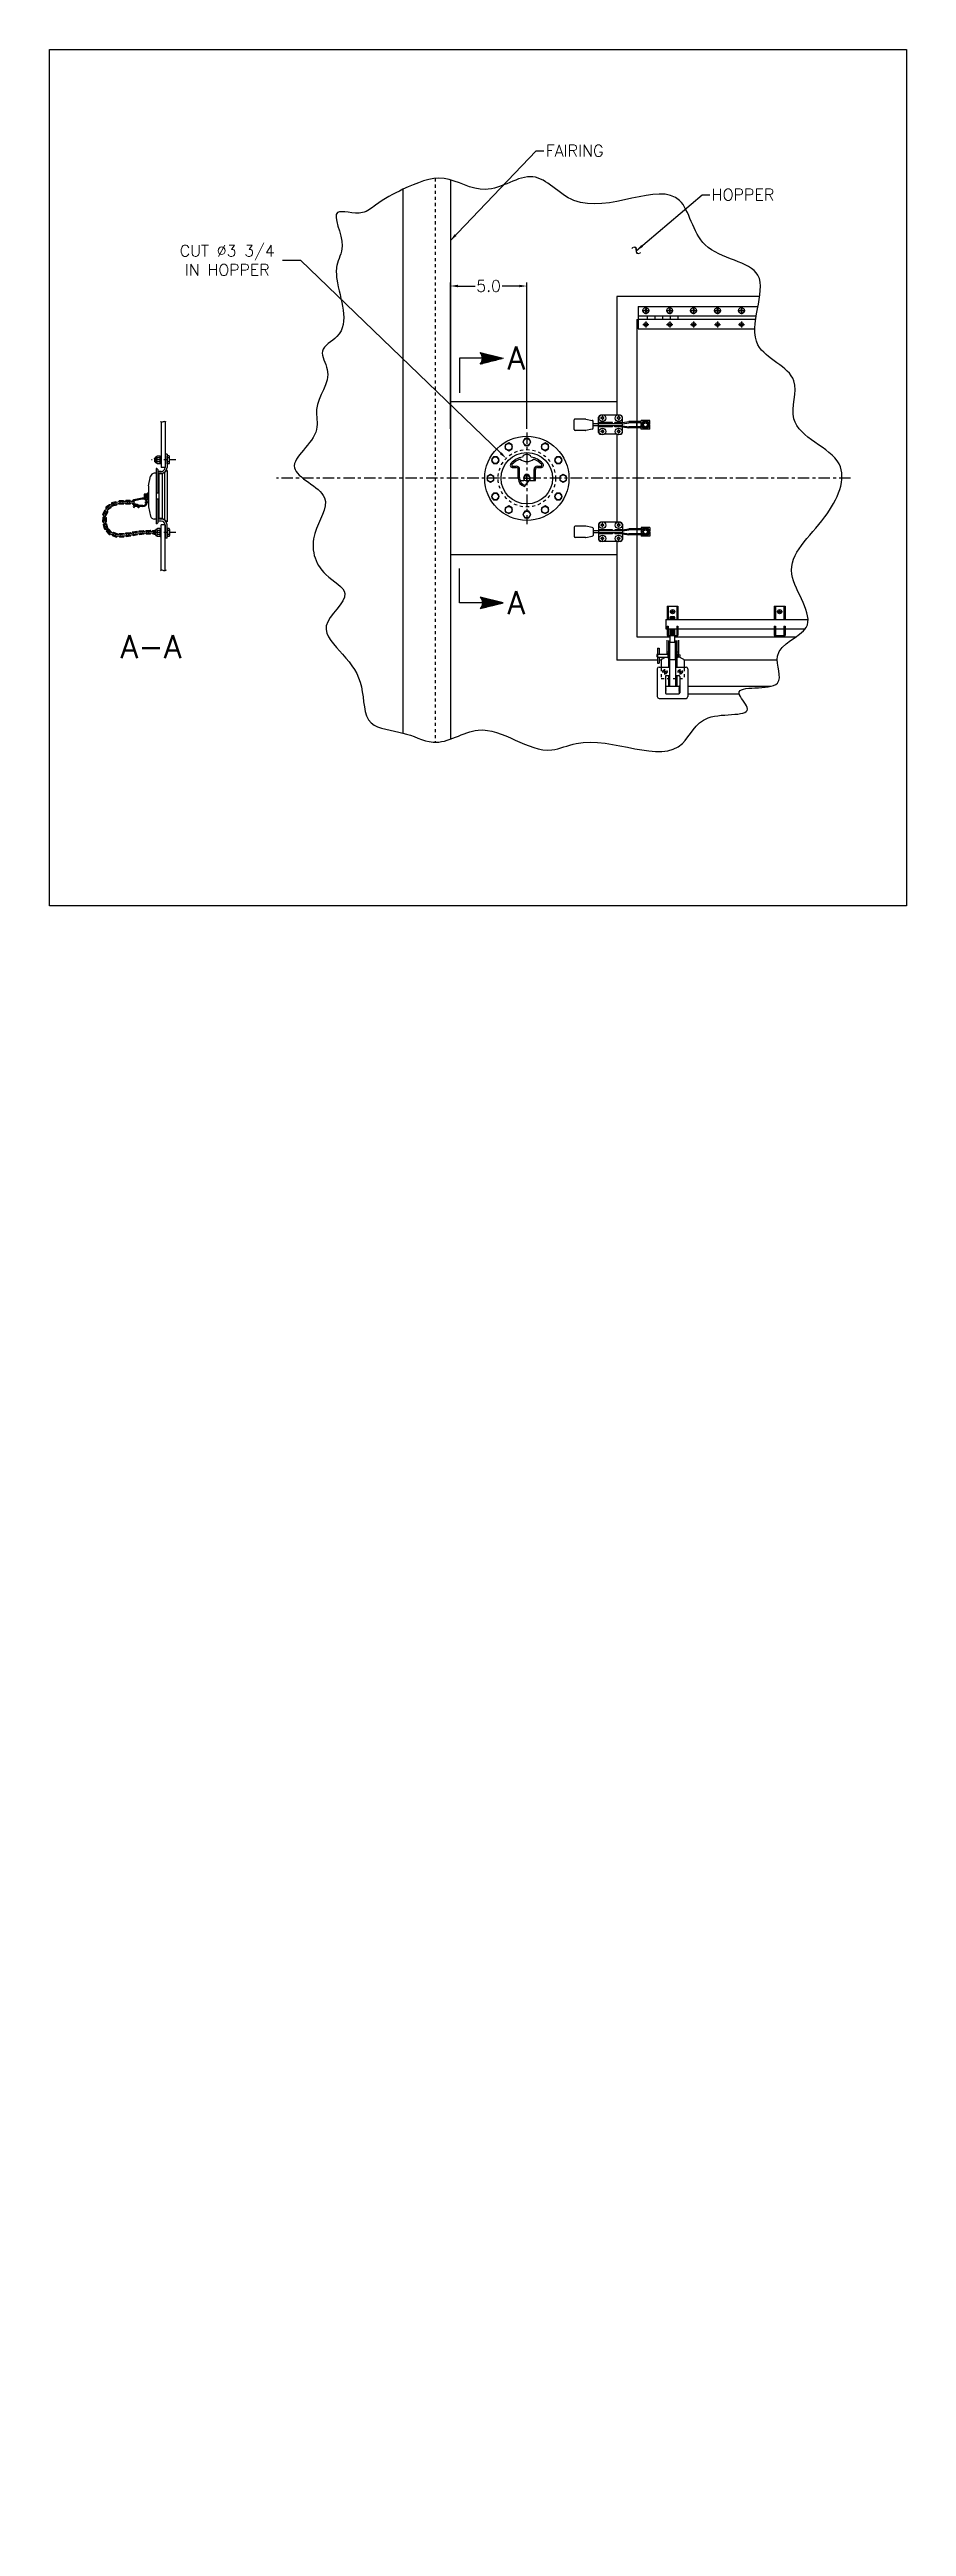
# Model space of a CAD drawing. Extents: x 0 to 235, y -192 to 68.
# Drawn here: x 207 to 235, y -165.7 to -84.8 of the extents above; entities that cross this region are included whole.
import ezdxf
from ezdxf.enums import TextEntityAlignment as Align

# ---------------------------------------------------------------- set-up
doc = ezdxf.new("R2010")
doc.units = 0
doc.header["$LTSCALE"] = 0.3
doc.header["$MEASUREMENT"] = 0
doc.linetypes.add('CENTER', pattern=[2, 1.25, -0.25, 0.25, -0.25])
doc.linetypes.add('HIDDEN', pattern=[0.375, 0.25, -0.125])
doc.layers.get('0').update_dxf_attribs({"linetype": 'CONTINUOUS'})
doc.layers.get('Defpoints').update_dxf_attribs({"linetype": 'CONTINUOUS'})
for name, color, linetype in [('1', 1, 'CONTINUOUS'), ('2', 6, 'CONTINUOUS'), ('HW', 6, 'CONTINUOUS'), ('NOTES', 2, 'CONTINUOUS')]:
    doc.layers.add(name, color=color, linetype=linetype)
doc.styles.add('130', font='ROMANS', dxfattribs={"height": 0.125})
doc.styles.add('250', font='ROMANS', dxfattribs={"height": 0.25})
doc.styles.add('ROMANS', font='ROMANS.shx')
doc.dimstyles.new('DECIMAL', dxfattribs={"dimtxt": 0.125, "dimasz": 0.15, "dimexe": 0.12, "dimexo": 0.12, "dimgap": 0.05, "dimtad": 0, "dimtih": 1, "dimtoh": 1, "dimzin": 4, "dimdsep": 46, "dimtxsty": 'ROMANS', "dimcen": 0.09, "dimclrd": 6, "dimclre": 6, "dimclrt": 256, "dimadec": 0, "dimazin": 0, "dimtfac": 0.72, "dimtofl": 0, "dimtmove": 0, "dimatfit": 3, "dimfxl": 1, "dimtolj": 1, "dimtzin": 4, "dimarcsym": 0})
doc.dimstyles.new('FRACTION', dxfattribs={"dimtxt": 0.125, "dimasz": 0.15, "dimexe": 0.12, "dimexo": 0.12, "dimgap": 0.05, "dimtad": 0, "dimtih": 1, "dimtoh": 1, "dimdec": 4, "dimzin": 4, "dimdsep": 46, "dimlunit": 5, "dimtxsty": 'ROMANS', "dimcen": 0.09, "dimclrd": 6, "dimclre": 6, "dimclrt": 256, "dimadec": 0, "dimazin": 0, "dimtfac": 0.72, "dimtdec": 4, "dimtofl": 0, "dimtmove": 0, "dimatfit": 3, "dimfxl": 1, "dimfrac": 2, "dimtolj": 1, "dimtzin": 4, "dimarcsym": 0})

msp = doc.modelspace()

# ---------------------------------------------------------------- texts
at = {"layer": '1', "insert": (233.954236, -165.734218), "char_height": 0.38, "attachment_point": 9, "style": '130'}
msp.add_mtext('\\A1;', dxfattribs=at)
at = {"layer": 'NOTES', "style": '130'}
msp.add_text('~', height=0.38, rotation=135, dxfattribs=at).set_placement((226.153796, -91.334806), align=Align.MIDDLE)
at = {"layer": 'NOTES', "color": 11, "style": '250'}
for s, p in [('A', (222.249863, -94.839626)), ('A', (222.249863, -102.835134)), ('A-A', (210.315515, -104.270258))]:
    msp.add_text(s, height=0.75, dxfattribs=at).set_placement(p, align=Align.MIDDLE)
at = {"layer": 'NOTES', "char_height": 0.38, "attachment_point": 1, "style": '130'}
for s, insert in [('FAIRING', (223.212116, -87.869701)), ('\\A1;HOPPER', (228.633275, -89.305346))]:
    msp.add_mtext(s, dxfattribs=dict(at, insert=insert))

# ---------------------------------------------------------------- blocks, each defined once
blk = doc.blocks.new('*X22')
at = {"color": 0}
for p, q in [((29.507, 25.392), (29.53, 25.392)), ((29.514, 25.384), (29.565, 25.384)), ((29.506, 25.156), (29.525, 25.156)), ((29.513, 25.165), (29.56, 25.165)), ((29.519, 25.174), (29.595, 25.174)), ((29.52, 25.375), (29.6, 25.375)), ((29.525, 25.183), (29.63, 25.183)), ((29.526, 25.366), (29.635, 25.366)), ((29.53, 25.358), (29.67, 25.358)), ((29.53, 25.191), (29.665, 25.191)), ((29.534, 25.2), (29.7, 25.2)), ((29.535, 25.349), (29.705, 25.349)), ((29.538, 25.34), (29.74, 25.34)), ((29.538, 25.209), (29.735, 25.209)), ((29.541, 25.331), (29.775, 25.331)), ((29.541, 25.218), (29.77, 25.218)), ((29.544, 25.323), (29.81, 25.323)), ((29.544, 25.226), (29.805, 25.226)), ((29.546, 25.314), (29.845, 25.314)), ((29.546, 25.235), (29.84, 25.235)), ((29.548, 25.305), (29.88, 25.305)), ((29.548, 25.244), (29.875, 25.244)), ((29.549, 25.296), (29.915, 25.296)), ((29.549, 25.253), (29.91, 25.253)), ((29.55, 25.288), (29.95, 25.288)), ((29.55, 25.279), (29.985, 25.279)), ((29.55, 25.27), (29.98, 25.27)), ((29.55, 25.261), (29.945, 25.261))]:
    blk.add_line(p, q, dxfattribs=at)
blk = doc.blocks.new('SARROW')
at = {"layer": '1', "color": 11}
for p, q in [((-0.05, 0.125), (0.45, 0)), ((0.45, 0), (-0.05, -0.125))]:
    blk.add_line(p, q, dxfattribs=at)
blk.add_lwpolyline([(0, 0), (-0.5, 0), (-0.5, -0.75)], dxfattribs=at)
blk.add_arc((-0.18, 0), 0.18, 316.017, 43.983, dxfattribs=at)
blk.add_blockref('*X22', (-29.55, -25.275), dxfattribs=at)
blk = doc.blocks.new('*D27')
at = {"layer": 'Defpoints', "color": 0, "transparency": 16777216}
for p in [(220.096, -92.482), (220.096, -97.268), (222.596, -97.268)]:
    blk.add_point(p, dxfattribs=at)
at = {"layer": 'NOTES', "color": 6, "lineweight": -2, "transparency": 16777216}
for p, q in [((220.096, -97.148), (220.096, -92.362)), ((220.346, -92.482), (220.903, -92.482)), ((222.346, -92.482), (221.789, -92.482)), ((222.596, -97.148), (222.596, -92.362))]:
    blk.add_line(p, q, dxfattribs=at)
at = {"layer": 'NOTES', "color": 6, "transparency": 16777216}
for points in [[(220.346, -92.44), (220.346, -92.523), (220.096, -92.482)], [(222.346, -92.44), (222.346, -92.523), (222.596, -92.482)]]:
    blk.add_solid(points, dxfattribs=at)
at = {"layer": 'NOTES', "transparency": 16777216, "insert": (221.346, -92.482), "char_height": 0.375, "attachment_point": 5, "style": 'ROMANS'}
blk.add_mtext('\\A1;5.0', dxfattribs=at)
blk = doc.blocks.new('*D28')
at = {"layer": 'Defpoints', "color": 0, "transparency": 16777216}
for p in [(221.921, -98.118), (223.271, -99.419)]:
    blk.add_point(p, dxfattribs=at)
at = {"layer": 'NOTES', "color": 6, "lineweight": -2, "transparency": 16777216}
for p, q in [((214.617, -91.642), (215.197, -91.642)), ((215.197, -91.642), (221.741, -97.945)), ((222.506, -98.768), (222.686, -98.768)), ((222.596, -98.858), (222.596, -98.678))]:
    blk.add_line(p, q, dxfattribs=at)
at = {"layer": 'NOTES', "color": 6, "transparency": 16777216}
blk.add_solid([(221.77, -97.915), (221.712, -97.975), (221.921, -98.118)], dxfattribs=at)
at = {"layer": 'NOTES', "transparency": 16777216, "insert": (212.808, -91.642), "char_height": 0.375, "attachment_point": 5, "style": 'ROMANS'}
blk.add_mtext('\\A1;CUT ∅3 3/4\\PIN HOPPER', dxfattribs=at)
blk = doc.blocks.new('an365-428e')
at = {"layer": '1', "color": 6}
for p, q in [((-0.25, 0.04), (-0.25, 0.19)), ((-0.22, 0.23), (-0.22, 0.25)), ((0.19, 0.23), (-0.19, 0.23)), ((-0.16, 0.31), (0.16, 0.31)), ((-0.13, 0.04), (-0.13, 0.19)), ((-0.1, 0.39), (-0.12, 0.37)), ((-0.12, 0.31), (-0.12, 0.37)), ((-0.1, 0.39), (0.11, 0.39)), ((0.11, 0.39), (0.13, 0.37)), ((0.13, 0.31), (0.13, 0.37)), ((0.13, 0.04), (0.13, 0.19)), ((0.22, 0.23), (0.22, 0.25)), ((0.26, 0.04), (0.26, 0.19))]:
    blk.add_line(p, q, dxfattribs=at)
at = {"layer": '1', "color": 41}
for p, q in [((-0.1, 0.36), (0.11, 0.36)), ((-0.1, 0.33), (0.11, 0.33))]:
    blk.add_line(p, q, dxfattribs=at)
at = {"layer": '1', "color": 6}
for centre, start, end in [((-0.16, 0.25), 90, 180), ((0.16, 0.25), 0, 90)]:
    blk.add_arc(centre, 0.06, start, end, dxfattribs=at)
for centre, ratio in [((-0.19, -2.44), 0.133627), ((0, -2.44), 0.267254), ((0.19, -2.44), 0.133627)]:
    blk.add_ellipse(centre, major_axis=(0, 2.67), ratio=ratio, start_param=-0.17978, end_param=0.17978, dxfattribs=at)
at = {"layer": '1', "color": 6, "extrusion": (0, 0, -1)}
for centre, major_axis, ratio in [((-0.19, 0.04), (-0.0637, 0), 0.67451), ((0, 0.04), (-0.127, 0), 0.337255), ((0.19, 0.04), (-0.0638, 0), 0.67451)]:
    blk.add_ellipse(centre, major_axis=major_axis, ratio=ratio, start_param=3.141593, end_param=6.283185, dxfattribs=at)

# ---------------------------------------------------------------- dimensions: what is measured, and where the dimension line sits
at = {"layer": 'NOTES'}
dim = msp.add_diameter_dim_2p(p1=(223.271269, -99.418843), p2=(221.920772, -98.118157), text='CUT <>\\PIN HOPPER', dimstyle='FRACTION', override={"dimtxt": 0.375, "dimasz": 0.25, "dimlfac": 2}, dxfattribs=at)
dim.commit()
dim.dimension.update_dxf_attribs({"geometry": '*D28', "text_midpoint": (212.807907, -91.642223), "dimtype": 163})
dim = msp.add_linear_dim(base=(220.09602, -92.48176), p1=(222.59602, -97.2685), p2=(220.09602, -97.2685), dimstyle='FRACTION', override={"dimtxt": 0.375, "dimasz": 0.25, "dimdec": 1, "dimlfac": 2, "dimlunit": 2}, dxfattribs=at)
dim.commit()
dim.dimension.update_dxf_attribs({"geometry": '*D27', "text_midpoint": (221.34608, -92.48176), "dimtype": 160})

# ---------------------------------------------------------------- linework, layer by layer
at = {"layer": '1', "color": 41, "linetype": 'HIDDEN'}
for p, q in [((219.59602, -88.966462), (219.59602, -107.398833)), ((226.982401, -104.974412), (226.982401, -105.314764)), ((227.732401, -104.974412), (227.732401, -105.314764)), ((226.982401, -105.314764), (227.732401, -105.314764)), ((227.122401, -105.567264), (227.120656, -105.567264)), ((227.492401, -105.567264), (227.491157, -105.567264)), ((227.592401, -105.567264), (227.594145, -105.567264)), ((227.857401, -105.567264), (227.857325, -105.567264)), ((227.857401, -105.817264), (227.857325, -105.817264))]:
    msp.add_line(p, q, dxfattribs=at)
at = {"layer": '1', "color": 41}
for p, q in [((220.09602, -89.009213), (220.09602, -107.298153)), ((218.54852, -89.317658), (218.54852, -107.103294)), ((230.203358, -92.822489), (225.53352, -92.822489)), ((225.53352, -92.822489), (225.53352, -96.706)), ((226.187401, -93.580707), (226.187401, -96.916)), ((226.187401, -93.580707), (226.232401, -93.580707)), ((226.232401, -93.156393), (230.145769, -93.156393)), ((226.232401, -93.156393), (226.232401, -93.88294)), ((226.232401, -93.457582), (230.091197, -93.457582)), ((226.232401, -93.566562), (230.074418, -93.566562)), ((226.232401, -93.88294), (230.046115, -93.88294)), ((226.363642, -93.284838), (226.601124, -93.284838)), ((226.382543, -93.738699), (226.580194, -93.738699)), ((226.435496, -93.27152), (226.459901, -93.27152)), ((226.435496, -93.28652), (226.459901, -93.28652)), ((226.474901, -93.232115), (226.474901, -93.25652)), ((226.474901, -93.30152), (226.474901, -93.325924)), ((226.482401, -93.16265), (226.482401, -93.404552)), ((226.482401, -93.638872), (226.482401, -93.841198)), ((226.489901, -93.232115), (226.489901, -93.25652)), ((226.489901, -93.30152), (226.489901, -93.325924)), ((226.504901, -93.27152), (226.529305, -93.27152)), ((226.504901, -93.28652), (226.529305, -93.28652)), ((226.530901, -93.457582), (226.530901, -93.566562)), ((226.780901, -93.457582), (226.780901, -93.566562)), ((227.030901, -93.457582), (227.030901, -93.566562)), ((227.14504, -93.284838), (227.382523, -93.284838)), ((227.163941, -93.738699), (227.361593, -93.738699)), ((227.216895, -93.27152), (227.241299, -93.27152)), ((227.216895, -93.28652), (227.241299, -93.28652)), ((227.256299, -93.232115), (227.256299, -93.25652)), ((227.256299, -93.30152), (227.256299, -93.325924)), ((227.263799, -93.16265), (227.263799, -93.404552)), ((227.263799, -93.638872), (227.263799, -93.841198)), ((227.271299, -93.232115), (227.271299, -93.25652)), ((227.271299, -93.30152), (227.271299, -93.325924)), ((227.280901, -93.457582), (227.280901, -93.566562)), ((227.286299, -93.27152), (227.310704, -93.27152)), ((227.286299, -93.28652), (227.310704, -93.28652)), ((227.530901, -93.457582), (227.530901, -93.566562)), ((227.926439, -93.284838), (228.163921, -93.284838)), ((227.94534, -93.738699), (228.142992, -93.738699)), ((227.998294, -93.27152), (228.022698, -93.27152)), ((227.998294, -93.28652), (228.022698, -93.28652)), ((228.037698, -93.232115), (228.037698, -93.25652)), ((228.037698, -93.30152), (228.037698, -93.325924)), ((228.045198, -93.16265), (228.045198, -93.404552)), ((228.045198, -93.638872), (228.045198, -93.841198)), ((228.052698, -93.232115), (228.052698, -93.25652)), ((228.052698, -93.30152), (228.052698, -93.325924)), ((228.067698, -93.27152), (228.092102, -93.27152)), ((228.067698, -93.28652), (228.092102, -93.28652)), ((228.707838, -93.284838), (228.94532, -93.284838)), ((228.726739, -93.738699), (228.924391, -93.738699)), ((228.779693, -93.27152), (228.804097, -93.27152)), ((228.779693, -93.28652), (228.804097, -93.28652)), ((228.819097, -93.232115), (228.819097, -93.25652)), ((228.819097, -93.30152), (228.819097, -93.325924)), ((228.826597, -93.16265), (228.826597, -93.404552)), ((228.826597, -93.638872), (228.826597, -93.841198)), ((228.834097, -93.232115), (228.834097, -93.25652)), ((228.834097, -93.30152), (228.834097, -93.325924)), ((228.849097, -93.27152), (228.873501, -93.27152)), ((228.849097, -93.28652), (228.873501, -93.28652)), ((229.489237, -93.284838), (229.726719, -93.284838)), ((229.508137, -93.738699), (229.705789, -93.738699)), ((229.561091, -93.27152), (229.585495, -93.27152)), ((229.561091, -93.28652), (229.585495, -93.28652)), ((229.600495, -93.232115), (229.600495, -93.25652)), ((229.600495, -93.30152), (229.600495, -93.325924)), ((229.607995, -93.16265), (229.607995, -93.404552)), ((229.607995, -93.638872), (229.607995, -93.841198)), ((229.615495, -93.232115), (229.615495, -93.25652)), ((229.615495, -93.30152), (229.615495, -93.325924)), ((229.630495, -93.27152), (229.6549, -93.27152)), ((229.630495, -93.28652), (229.6549, -93.28652)), ((225.53352, -96.2685), (220.09602, -96.2685)), ((210.65052, -96.931864), (210.65052, -98.416009)), ((210.77577, -96.915789), (210.77577, -98.416009)), ((224.14602, -97.176), (224.14602, -96.861)), ((224.518058, -96.831), (224.17602, -96.831)), ((224.523925, -96.831579), (224.735052, -96.873687)), ((224.735052, -97.163313), (224.523925, -97.20542)), ((224.759184, -97.133892), (224.759184, -96.903107)), ((225.72102, -96.9885), (224.759184, -96.9885)), ((225.72102, -97.0485), (224.759184, -97.0485)), ((224.94102, -97.2685), (224.94102, -96.7685)), ((225.392833, -96.9485), (224.953777, -96.9485)), ((224.953777, -96.9885), (224.953777, -96.9485)), ((224.953777, -97.0885), (224.953777, -97.0485)), ((225.392833, -97.0885), (224.953777, -97.0885)), ((225.006491, -96.706), (225.00352, -96.706)), ((225.536491, -96.706), (225.12555, -96.706)), ((225.392833, -96.9885), (225.392833, -96.9485)), ((225.392833, -97.0885), (225.392833, -97.0485)), ((225.47102, -96.9885), (225.47102, -96.9485)), ((225.717945, -96.9485), (225.47102, -96.9485)), ((225.47102, -97.0885), (225.47102, -97.0485)), ((225.717945, -97.0885), (225.47102, -97.0885)), ((225.65852, -96.706), (225.65555, -96.706)), ((225.717945, -96.9485), (225.928073, -96.916)), ((225.717945, -97.0885), (225.928073, -97.121)), ((225.72102, -96.948024), (225.72102, -96.7685)), ((225.72102, -96.9885), (225.931148, -96.956)), ((225.72102, -97.0485), (225.72102, -96.9885)), ((225.72102, -97.0485), (225.931148, -97.081)), ((225.72102, -97.2685), (225.72102, -97.088975)), ((226.33102, -96.916), (225.928073, -96.916)), ((226.33102, -97.121), (225.928073, -97.121)), ((226.33102, -96.956), (225.931148, -96.956)), ((226.33102, -97.081), (225.931148, -97.081)), ((226.187401, -96.956), (226.187401, -97.081)), ((226.187401, -97.081), (226.187401, -96.956)), ((226.187401, -97.121), (226.187401, -100.416)), ((226.33102, -97.010987), (226.33102, -96.8785)), ((226.61102, -96.8785), (226.33102, -96.8785)), ((226.33102, -97.1585), (226.33102, -97.026013)), ((226.61102, -97.1585), (226.33102, -97.1585)), ((226.61102, -97.010987), (226.61102, -96.8785)), ((226.61102, -97.1585), (226.61102, -97.026013)), ((224.518058, -97.206), (224.17602, -97.206)), ((225.006491, -97.331), (225.00352, -97.331)), ((225.536491, -97.331), (225.12555, -97.331)), ((225.53352, -97.331), (225.53352, -100.206)), ((225.65852, -97.331), (225.65555, -97.331)), ((210.77577, -98.416009), (210.65052, -98.416009)), ((210.103895, -99.306634), (210.103895, -99.400384)), ((210.11952, -99.291009), (210.11952, -99.416009)), ((210.135145, -99.306634), (210.135145, -99.400384)), ((210.15077, -99.291009), (210.15077, -99.416009)), ((210.166395, -99.306634), (210.166395, -99.400384)), ((210.18202, -99.291009), (210.18202, -99.416009)), ((210.197645, -99.330071), (210.197645, -99.376946)), ((210.21327, -99.330071), (210.21327, -99.376946)), ((210.65052, -101.775153), (210.65052, -100.291009)), ((210.77577, -100.291009), (210.65052, -100.291009)), ((210.77577, -101.791228), (210.77577, -100.291009)), ((224.14602, -100.361), (224.14602, -100.676)), ((224.518058, -100.331), (224.17602, -100.331)), ((224.735052, -100.373687), (224.523925, -100.331579)), ((224.759184, -100.403107), (224.759184, -100.633892)), ((224.94102, -100.2685), (224.94102, -100.7685)), ((225.006491, -100.206), (225.00352, -100.206)), ((225.536491, -100.206), (225.12555, -100.206)), ((225.65852, -100.206), (225.65555, -100.206)), ((225.717945, -100.4485), (225.928073, -100.416)), ((225.72102, -100.2685), (225.72102, -100.448024)), ((226.33102, -100.416), (225.928073, -100.416)), ((226.33102, -100.3785), (226.33102, -100.510987)), ((226.61102, -100.3785), (226.33102, -100.3785)), ((226.61102, -100.3785), (226.61102, -100.510987)), ((224.518058, -100.706), (224.17602, -100.706)), ((224.523925, -100.70542), (224.735052, -100.663313)), ((225.72102, -100.4885), (224.759184, -100.4885)), ((225.72102, -100.5485), (224.759184, -100.5485)), ((225.392833, -100.4485), (224.953777, -100.4485)), ((224.953777, -100.4485), (224.953777, -100.4885)), ((224.953777, -100.5485), (224.953777, -100.5885)), ((225.392833, -100.5885), (224.953777, -100.5885)), ((225.006491, -100.831), (225.00352, -100.831)), ((225.536491, -100.831), (225.12555, -100.831)), ((225.392833, -100.4485), (225.392833, -100.4885)), ((225.392833, -100.5485), (225.392833, -100.5885)), ((225.47102, -100.4485), (225.47102, -100.4885)), ((225.717945, -100.4485), (225.47102, -100.4485)), ((225.47102, -100.5485), (225.47102, -100.5885)), ((225.717945, -100.5885), (225.47102, -100.5885)), ((225.53352, -100.831), (225.53352, -104.714511)), ((225.65852, -100.831), (225.65555, -100.831)), ((225.717945, -100.5885), (225.928073, -100.621)), ((225.72102, -100.4885), (225.931148, -100.456)), ((225.72102, -100.4885), (225.72102, -100.5485)), ((225.72102, -100.5485), (225.931148, -100.581)), ((225.72102, -100.588975), (225.72102, -100.7685)), ((226.33102, -100.621), (225.928073, -100.621)), ((226.33102, -100.456), (225.931148, -100.456)), ((226.33102, -100.581), (225.931148, -100.581)), ((226.187401, -100.456), (226.187401, -100.581)), ((226.187401, -100.456), (226.187401, -100.581)), ((226.187401, -100.621), (226.187401, -103.956157)), ((226.33102, -100.526013), (226.33102, -100.6585)), ((226.61102, -100.6585), (226.33102, -100.6585)), ((226.61102, -100.526013), (226.61102, -100.6585)), ((225.53352, -101.2685), (220.09602, -101.2685)), ((227.142401, -103.386157), (231.784922, -103.386157)), ((227.142401, -103.386157), (227.142401, -103.686157)), ((227.182401, -102.953657), (227.182401, -103.386157)), ((227.182401, -102.953657), (227.532401, -102.953657)), ((227.182401, -103.607236), (227.182401, -103.906157)), ((227.182401, -103.607236), (227.217401, -103.607236)), ((227.217401, -102.953657), (227.217401, -103.386157)), ((227.217401, -103.607236), (227.217401, -103.906157)), ((227.268331, -103.128657), (227.446443, -103.128657)), ((227.279401, -103.317264), (227.304401, -103.292264)), ((227.279401, -103.386157), (227.279401, -103.317264)), ((227.279401, -103.317264), (227.435401, -103.317264)), ((227.279401, -103.367264), (227.435401, -103.367264)), ((227.300345, -103.342264), (227.417192, -103.342264)), ((227.304401, -103.292264), (227.410401, -103.292264)), ((227.322223, -103.123032), (227.340526, -103.123032)), ((227.322223, -103.134282), (227.340526, -103.134282)), ((227.351776, -103.111782), (227.351776, -103.093479)), ((227.351776, -103.163835), (227.351776, -103.145532)), ((227.363026, -103.111782), (227.363026, -103.093479)), ((227.363026, -103.163835), (227.363026, -103.145532)), ((227.374276, -103.123032), (227.392579, -103.123032)), ((227.374276, -103.134282), (227.392579, -103.134282)), ((227.435401, -103.317264), (227.410401, -103.292264)), ((227.435401, -103.386157), (227.435401, -103.317264)), ((227.497401, -102.953657), (227.497401, -103.386157)), ((227.497401, -103.607236), (227.497401, -103.906157)), ((227.497401, -103.607236), (227.532401, -103.607236)), ((227.532401, -102.953657), (227.532401, -103.386157)), ((227.532401, -103.607236), (227.532401, -103.906157)), ((230.682401, -102.953657), (231.032401, -102.953657)), ((230.682401, -102.953657), (230.682401, -103.386157)), ((230.682401, -103.607236), (230.682401, -103.906157)), ((230.682401, -103.607236), (230.717401, -103.607236)), ((230.717401, -102.953657), (230.717401, -103.386157)), ((230.717401, -103.607236), (230.717401, -103.906157)), ((230.768331, -103.128657), (230.946443, -103.128657)), ((230.822223, -103.123032), (230.840526, -103.123032)), ((230.822223, -103.134282), (230.840526, -103.134282)), ((230.851776, -103.111782), (230.851776, -103.093479)), ((230.851776, -103.163835), (230.851776, -103.145532)), ((230.863026, -103.111782), (230.863026, -103.093479)), ((230.863026, -103.163835), (230.863026, -103.145532)), ((230.874276, -103.123032), (230.892579, -103.123032)), ((230.874276, -103.134282), (230.892579, -103.134282)), ((230.997401, -102.953657), (230.997401, -103.386157)), ((230.997401, -103.607236), (230.997401, -103.906157)), ((230.997401, -103.607236), (231.032401, -103.607236)), ((231.032401, -102.953657), (231.032401, -103.386157)), ((231.032401, -103.607236), (231.032401, -103.906157)), ((226.187401, -103.956157), (227.279401, -103.956157)), ((226.869901, -104.317264), (226.869901, -104.519764)), ((226.869901, -104.317264), (226.914901, -104.317264)), ((226.914901, -104.317264), (226.914901, -104.519764)), ((227.142401, -103.686157), (227.182401, -103.686157)), ((227.167401, -104.064764), (227.167401, -104.519764)), ((227.167401, -104.444764), (227.222401, -104.444764)), ((227.182401, -103.906157), (227.277401, -103.906157)), ((227.217401, -103.686157), (227.497401, -103.686157)), ((227.222401, -104.067264), (227.222401, -104.942264)), ((227.259901, -104.067264), (227.259901, -105.567264)), ((227.263901, -104.692264), (227.263901, -104.127264)), ((227.263901, -104.127264), (227.450901, -104.127264)), ((227.279401, -104.127264), (227.279401, -103.686157)), ((227.279401, -103.712264), (227.435401, -103.712264)), ((227.279401, -103.762264), (227.435401, -103.762264)), ((227.279401, -103.812264), (227.435401, -103.812264)), ((227.279401, -103.862264), (227.435401, -103.862264)), ((227.279401, -103.912264), (227.435401, -103.912264)), ((227.294911, -103.737264), (227.418446, -103.737264)), ((227.294911, -103.787264), (227.418446, -103.787264)), ((227.294911, -103.837264), (227.418446, -103.837264)), ((227.294911, -103.887264), (227.418446, -103.887264)), ((227.435401, -104.127264), (227.435401, -103.686157)), ((227.435401, -103.956157), (231.382699, -103.956157)), ((227.437401, -103.906157), (227.532401, -103.906157)), ((227.450901, -104.692264), (227.450901, -104.127264)), ((227.454901, -104.067264), (227.454901, -105.567264)), ((227.492401, -104.067264), (227.492401, -104.942264)), ((227.492401, -104.444764), (227.547401, -104.444764)), ((227.532401, -103.686157), (230.682401, -103.686157)), ((227.532401, -103.686157), (227.572401, -103.686157)), ((227.547401, -104.064764), (227.547401, -104.522173)), ((230.682401, -103.906157), (231.032401, -103.906157)), ((230.717401, -103.686157), (230.997401, -103.686157)), ((231.032401, -103.686157), (231.697154, -103.686157)), ((226.869901, -104.714511), (225.53352, -104.714511)), ((226.862401, -104.519764), (226.847401, -104.534764)), ((226.847401, -104.534764), (226.847401, -104.599764)), ((226.847401, -104.599764), (226.862401, -104.614764)), ((226.857401, -105.002264), (226.857401, -105.907264)), ((226.862401, -104.519764), (227.207401, -104.519764)), ((226.862401, -104.519764), (226.862401, -104.614764)), ((226.862401, -104.614764), (227.207401, -104.614764)), ((226.869901, -104.614764), (226.869901, -104.817264)), ((226.869901, -104.817264), (226.914901, -104.817264)), ((226.914901, -104.614764), (226.914901, -104.817264)), ((226.982484, -104.714511), (226.914901, -104.714511)), ((226.982401, -104.717243), (226.982401, -104.944214)), ((227.006844, -104.677212), (227.128453, -104.614764)), ((227.018331, -105.094764), (227.196443, -105.094764)), ((227.072223, -105.089139), (227.090526, -105.089139)), ((227.072223, -105.100389), (227.090526, -105.100389)), ((227.101776, -105.077889), (227.101776, -105.059586)), ((227.101776, -105.129942), (227.101776, -105.111639)), ((227.107401, -105.186405), (227.107401, -105.004979)), ((227.113026, -105.077889), (227.113026, -105.059586)), ((227.113026, -105.129942), (227.113026, -105.111639)), ((227.122401, -105.247264), (227.122401, -105.787264)), ((227.124276, -105.089139), (227.142579, -105.089139)), ((227.124276, -105.100389), (227.142579, -105.100389)), ((227.207401, -104.494764), (227.207401, -104.639764)), ((227.207401, -104.494764), (227.222401, -104.494764)), ((227.207401, -104.639764), (227.222401, -104.639764)), ((227.222401, -105.217264), (227.222401, -105.567264)), ((227.263901, -104.692264), (227.450901, -104.692264)), ((227.492401, -105.217264), (227.492401, -105.567264)), ((227.518331, -105.094764), (227.696443, -105.094764)), ((227.541241, -104.519764), (227.541241, -104.614764)), ((227.541241, -104.519764), (227.592401, -104.539764)), ((227.541241, -104.614764), (227.592401, -104.594764)), ((227.707957, -104.677212), (227.566851, -104.604752)), ((227.572223, -105.089139), (227.590526, -105.089139)), ((227.572223, -105.100389), (227.590526, -105.100389)), ((227.592401, -104.539764), (227.592401, -104.594764)), ((227.592401, -105.247264), (227.592401, -105.787264)), ((227.601776, -105.077889), (227.601776, -105.059586)), ((227.601776, -105.129942), (227.601776, -105.111639)), ((227.607401, -105.186405), (227.607401, -105.004979)), ((227.613026, -105.077889), (227.613026, -105.059586)), ((227.613026, -105.129942), (227.613026, -105.111639)), ((227.624276, -105.089139), (227.642579, -105.089139)), ((227.624276, -105.100389), (227.642579, -105.100389)), ((230.778294, -104.714511), (227.732318, -104.714511)), ((227.732401, -104.717243), (227.732401, -104.944214)), ((227.857401, -105.002264), (227.857401, -105.907264))]:
    msp.add_line(p, q, dxfattribs=at)
at = {"layer": '1', "color": 6}
for p, q in [((210.83827, -97.978509), (210.77577, -97.978509)), ((210.77577, -97.978509), (210.77577, -98.416009)), ((210.83827, -97.978509), (210.83827, -98.416009)), ((210.228895, -99.009759), (210.300285, -98.700401)), ((210.478895, -98.603509), (210.422084, -98.603509)), ((210.478895, -98.447259), (210.478895, -100.259759)), ((210.510145, -98.447259), (210.478895, -98.447259)), ((210.541395, -98.478509), (210.510145, -98.447259)), ((210.541395, -98.478509), (210.541395, -98.572259)), ((210.541395, -98.541009), (210.541395, -99.259759)), ((210.61952, -98.541009), (210.541395, -98.541009)), ((210.61952, -98.603509), (210.572645, -98.603509)), ((210.572645, -98.623096), (210.572645, -100.083921)), ((210.68202, -98.623096), (210.572645, -98.623096)), ((210.61852, -98.07104), (210.61852, -98.261563)), ((210.65077, -98.541009), (210.61952, -98.541009)), ((210.65077, -98.603509), (210.61952, -98.603509)), ((210.83827, -98.513509), (210.68202, -98.623096)), ((210.68202, -98.623096), (210.68202, -100.083921)), ((210.760145, -98.568302), (210.760145, -100.138715)), ((210.847656, -98.067451), (210.83827, -98.067451)), ((210.83827, -98.264566), (210.83827, -98.067451)), ((210.847656, -98.264566), (210.83827, -98.264566)), ((210.83827, -98.513509), (210.83827, -100.193509)), ((210.908977, -98.038656), (210.847656, -98.038656)), ((210.847656, -98.293361), (210.847656, -98.038656)), ((210.908977, -98.102332), (210.847656, -98.102332)), ((210.908977, -98.229685), (210.847656, -98.229685)), ((210.908977, -98.293361), (210.847656, -98.293361)), ((210.92423, -98.261046), (210.92423, -98.070385)), ((209.063753, -99.59742), (208.985063, -99.650955)), ((209.168212, -99.535335), (209.027312, -99.573491)), ((209.15953, -99.570061), (209.052331, -99.599091)), ((209.283404, -99.536515), (209.191539, -99.561393)), ((209.296473, -99.584777), (209.204608, -99.609655)), ((209.416735, -99.500618), (209.270824, -99.504938)), ((209.40021, -99.532371), (209.289199, -99.535657)), ((209.40169, -99.582349), (209.290678, -99.585635)), ((209.52849, -99.528573), (209.433358, -99.531389)), ((209.529969, -99.578551), (209.434837, -99.581368)), ((209.638115, -99.497312), (209.49214, -99.497312)), ((209.638115, -99.609812), (209.49214, -99.609812)), ((209.620658, -99.528562), (209.52923, -99.528562)), ((209.620658, -99.578562), (209.5296, -99.578562)), ((209.748994, -99.528562), (209.65382, -99.528562)), ((209.748994, -99.578562), (209.65382, -99.578562)), ((210.022409, -99.416111), (209.757444, -99.473382)), ((210.029011, -99.446656), (209.764047, -99.503927)), ((209.871881, -99.626505), (209.764047, -99.603197)), ((210.08827, -99.291009), (210.08827, -99.416009)), ((210.08827, -99.291009), (210.08827, -99.416009)), ((210.08827, -99.291009), (210.08827, -99.416009)), ((210.228895, -99.291009), (210.08827, -99.291009)), ((210.228895, -99.416009), (210.08827, -99.416009)), ((210.19162, -99.266427), (210.19162, -99.330071)), ((210.19162, -99.266427), (210.228895, -99.266427)), ((210.19162, -99.330071), (210.228895, -99.330071)), ((210.19162, -99.376946), (210.19162, -99.44059)), ((210.19162, -99.376946), (210.228895, -99.376946)), ((210.19162, -99.44059), (210.228895, -99.44059)), ((210.209135, -99.248912), (210.228895, -99.248912)), ((210.209135, -99.458105), (210.228895, -99.458105)), ((210.228895, -99.009759), (210.228895, -99.697259)), ((210.572645, -99.259759), (210.478895, -99.259759)), ((210.572645, -99.447259), (210.478895, -99.447259)), ((210.541395, -99.447259), (210.541395, -100.228509)), ((208.739548, -100.047855), (208.731923, -100.193631)), ((208.797612, -99.817571), (208.734775, -99.94933)), ((208.753927, -100.278502), (208.779318, -100.422252)), ((208.769843, -100.066921), (208.764042, -100.177829)), ((208.765414, -100.163879), (208.781969, -100.257602)), ((208.818304, -99.846781), (208.770496, -99.947024)), ((208.776546, -99.93876), (208.771575, -100.033804)), ((208.787737, -100.290258), (208.807055, -100.399625)), ((208.808815, -100.391658), (208.868636, -100.465681)), ((208.814652, -100.155182), (208.831207, -100.248905)), ((208.819775, -100.069533), (208.815148, -100.157989)), ((208.826478, -99.941372), (208.821507, -100.036416)), ((208.863434, -99.868304), (208.826218, -99.946339)), ((208.873548, -99.730944), (208.832579, -99.816849)), ((208.9545, -99.633951), (208.833808, -99.716061)), ((208.899156, -99.865999), (208.836318, -99.997757)), ((208.836975, -100.281561), (208.851756, -100.365246)), ((208.851894, -100.053731), (208.844269, -100.199507)), ((208.847703, -100.36023), (208.907525, -100.434254)), ((208.864712, -100.258934), (208.890103, -100.402684)), ((208.957644, -99.669608), (208.865819, -99.732078)), ((208.918679, -99.752467), (208.877709, -99.838372)), ((209.017781, -99.726966), (208.897088, -99.809076)), ((208.985769, -99.710948), (208.915767, -99.758572)), ((209.091877, -99.638761), (209.013187, -99.692295)), ((209.197618, -99.643923), (209.056718, -99.68208)), ((209.172599, -99.618323), (209.088404, -99.641123)), ((209.420064, -99.613069), (209.274153, -99.617388)), ((209.865279, -99.65705), (209.757444, -99.633742)), ((210.052119, -99.662937), (209.765019, -99.662937)), ((209.765019, -99.694187), (209.765019, -99.725437)), ((210.052119, -99.694187), (209.765019, -99.694187)), ((209.889927, -99.694187), (209.889927, -99.718238)), ((209.921177, -99.694187), (209.921177, -99.718238)), ((210.228895, -99.697259), (210.300285, -100.006616)), ((210.478895, -100.103509), (210.422084, -100.103509)), ((210.510145, -100.259759), (210.478895, -100.259759)), ((210.541395, -100.228509), (210.510145, -100.259759)), ((210.61952, -100.166009), (210.541395, -100.166009)), ((210.68202, -100.083921), (210.572645, -100.083921)), ((210.61952, -100.103509), (210.572645, -100.103509)), ((210.65077, -100.103509), (210.61952, -100.103509)), ((210.65077, -100.166009), (210.61952, -100.166009)), ((210.83827, -100.193509), (210.68202, -100.083921)), ((210.77577, -100.291009), (210.77577, -100.728509)), ((210.83827, -100.728509), (210.83827, -100.291009)), ((210.908977, -100.413656), (210.847656, -100.413656)), ((210.847656, -100.413656), (210.847656, -100.668361)), ((208.854202, -100.497538), (208.945954, -100.611073)), ((208.88948, -100.491474), (208.959286, -100.577853)), ((208.928368, -100.460047), (208.981945, -100.526342)), ((208.941701, -100.426826), (209.033453, -100.540362)), ((208.955968, -100.569953), (209.044911, -100.603822)), ((208.973761, -100.523226), (209.062705, -100.557095)), ((209.048467, -100.638615), (209.184886, -100.690562)), ((209.075902, -100.615623), (209.179692, -100.655145)), ((209.088502, -100.533479), (209.224921, -100.585427)), ((209.093696, -100.568896), (209.174841, -100.599796)), ((209.170242, -100.599796), (209.265416, -100.599796)), ((209.170242, -100.649796), (209.265416, -100.649796)), ((209.28112, -100.568546), (209.427095, -100.568546)), ((209.28112, -100.681046), (209.427095, -100.681046)), ((209.298578, -100.599796), (209.388481, -100.599796)), ((209.298578, -100.649796), (209.409638, -100.649796)), ((209.386968, -100.599981), (209.481437, -100.588416)), ((209.393044, -100.64961), (209.487513, -100.638045)), ((209.493227, -100.555489), (209.638121, -100.537751)), ((209.506898, -100.667155), (209.651791, -100.649417)), ((209.514353, -100.584386), (209.62459, -100.570891)), ((209.520429, -100.634016), (209.630666, -100.62052)), ((209.603918, -100.57345), (209.697724, -100.557373)), ((209.612365, -100.622732), (209.706171, -100.606654)), ((209.707924, -100.523919), (209.851801, -100.49926)), ((209.726928, -100.634802), (209.870806, -100.610143)), ((209.73041, -100.551771), (209.839873, -100.53301)), ((209.738856, -100.601052), (209.84832, -100.582291)), ((209.821533, -100.536174), (209.915918, -100.52394)), ((209.827961, -100.585759), (209.922345, -100.573525)), ((209.927475, -100.490931), (210.072239, -100.472167)), ((209.941936, -100.602497), (210.0867, -100.583733)), ((209.948805, -100.519677), (210.058943, -100.505401)), ((209.955232, -100.569263), (210.04474, -100.557661)), ((210.041805, -100.507733), (210.13692, -100.504373)), ((210.04357, -100.557702), (210.138685, -100.554342)), ((210.151511, -100.472589), (210.297396, -100.467435)), ((210.155483, -100.585018), (210.301367, -100.579865)), ((210.170061, -100.503203), (210.281052, -100.499282)), ((210.171826, -100.553172), (210.261947, -100.549988)), ((210.260699, -100.549907), (210.355674, -100.55606)), ((210.263931, -100.500012), (210.358906, -100.506164)), ((210.369325, -100.588259), (210.42252, -100.591705)), ((210.376597, -100.475995), (210.431478, -100.47955)), ((210.388767, -100.558203), (210.42252, -100.56039)), ((210.391999, -100.508308), (210.42252, -100.510285)), ((210.61852, -100.635977), (210.61852, -100.445454)), ((210.83827, -100.728509), (210.77577, -100.728509)), ((210.847656, -100.442451), (210.83827, -100.442451)), ((210.83827, -100.442451), (210.83827, -100.639566)), ((210.847656, -100.639566), (210.83827, -100.639566)), ((210.908977, -100.477332), (210.847656, -100.477332)), ((210.908977, -100.604685), (210.847656, -100.604685)), ((210.908977, -100.668361), (210.847656, -100.668361)), ((210.92423, -100.445971), (210.92423, -100.636633))]:
    msp.add_line(p, q, dxfattribs=at)
at = {"layer": '1', "color": 4, "linetype": 'CENTER'}
msp.add_line((222.59602, -97.2685), (222.59602, -100.2685), dxfattribs=at)
msp.add_line((222.59602, -97.2685), (222.59602, -100.2685), dxfattribs=at)
at = {"layer": '1', "color": 4, "linetype": 'CENTER', "ltscale": 0.5}
for p, q in [((211.122917, -98.166009), (210.335249, -98.166009)), ((211.122917, -100.541009), (210.428999, -100.541009))]:
    msp.add_line(p, q, dxfattribs=at)
at = {"layer": '1', "color": 41, "linetype": 'Continuous'}
for p, q in [((226.917401, -104.942264), (227.259901, -104.942264)), ((227.152401, -105.217264), (227.259901, -105.217264)), ((227.454901, -104.942264), (227.797401, -104.942264)), ((227.454901, -105.217264), (227.562401, -105.217264)), ((226.917401, -105.967264), (227.797401, -105.967264)), ((227.122401, -105.567264), (227.592401, -105.567264)), ((227.152401, -105.817264), (227.562401, -105.817264)), ((227.857401, -105.567264), (230.575325, -105.567264)), ((227.857401, -105.817264), (229.535157, -105.817264))]:
    msp.add_line(p, q, dxfattribs=at)
at = {"layer": '1', "color": 41, "linetype": 'CENTER'}
for p, q in [((227.492401, -104.614764), (227.541241, -104.614764)), ((227.522401, -104.519764), (227.541241, -104.519764))]:
    msp.add_line(p, q, dxfattribs=at)
at = {"layer": '1', "color": 6}
for points in [[(221.89198, -97.676418), (221.89198, -97.803771), (222.00227, -97.867447), (222.11256, -97.803771), (222.11256, -97.676418), (222.00227, -97.612742)], [(222.532344, -97.47071), (222.468668, -97.581), (222.532344, -97.69129), (222.659696, -97.69129), (222.723372, -97.581), (222.659696, -97.47071)], [(223.18977, -97.612742), (223.07948, -97.676418), (223.07948, -97.803771), (223.18977, -97.867447), (223.30006, -97.803771), (223.30006, -97.676418)], [(210.65052, -98.291009), (210.61852, -98.291009), (210.61852, -98.041009), (210.65052, -98.041009)], [(221.29823, -98.832176), (221.40852, -98.895852), (221.51881, -98.832176), (221.51881, -98.704824), (221.40852, -98.641148), (221.29823, -98.704824)], [(221.440263, -98.17475), (221.503939, -98.28504), (221.631291, -98.28504), (221.694967, -98.17475), (221.631291, -98.06446), (221.503939, -98.06446)], [(223.688101, -98.06446), (223.560749, -98.06446), (223.497073, -98.17475), (223.560749, -98.28504), (223.688101, -98.28504), (223.751778, -98.17475)], [(223.89381, -98.704824), (223.78352, -98.641148), (223.67323, -98.704824), (223.67323, -98.832176), (223.78352, -98.895852), (223.89381, -98.832176)], [(210.228895, -99.565281), (210.135145, -99.565281), (210.135145, -99.541843), (210.228895, -99.541843)], [(221.503939, -99.47254), (221.631291, -99.47254), (221.694967, -99.36225), (221.631291, -99.25196), (221.503939, -99.25196), (221.440263, -99.36225)], [(223.751778, -99.36225), (223.688101, -99.25196), (223.560749, -99.25196), (223.497073, -99.36225), (223.560749, -99.47254), (223.688101, -99.47254)], [(210.65052, -100.416009), (210.61852, -100.416009), (210.61852, -100.666009), (210.65052, -100.666009)], [(222.00227, -99.924257), (222.11256, -99.860581), (222.11256, -99.733229), (222.00227, -99.669553), (221.89198, -99.733229), (221.89198, -99.860581)], [(222.659696, -100.06629), (222.723372, -99.956), (222.659696, -99.84571), (222.532344, -99.84571), (222.468668, -99.956), (222.532344, -100.06629)], [(223.30006, -99.860581), (223.30006, -99.733229), (223.18977, -99.669553), (223.07948, -99.733229), (223.07948, -99.860581), (223.18977, -99.924257)]]:
    msp.add_lwpolyline(points, close=True, dxfattribs=at)
at = {"layer": '1', "color": 41}
for centre, radius in [((226.482401, -93.27902), 0.0935), ((226.482401, -93.738699), 0.0625), ((227.263799, -93.27902), 0.0935), ((227.263799, -93.738699), 0.0625), ((228.045198, -93.27902), 0.0935), ((228.045198, -93.738699), 0.0625), ((228.826597, -93.27902), 0.0935), ((228.826597, -93.738699), 0.0625), ((229.607995, -93.27902), 0.0935), ((229.607995, -93.738699), 0.0625), ((227.357401, -103.128657), 0.070125), ((230.857401, -103.128657), 0.070125)]:
    msp.add_circle(centre, radius, dxfattribs=at)
at = {"layer": '1', "color": 6}
for centre, radius in [((222.00227, -97.740095), 0.11029), ((222.59602, -97.581), 0.11029), ((223.18977, -97.740095), 0.11029), ((221.40852, -98.7685), 0.11029), ((221.567615, -98.17475), 0.11029), ((223.624425, -98.17475), 0.11029), ((223.78352, -98.7685), 0.11029), ((221.567615, -99.36225), 0.11029), ((223.624425, -99.36225), 0.11029), ((209.905552, -99.718238), 0.015625), ((222.00227, -99.796905), 0.11029), ((222.59602, -99.956), 0.11029), ((223.18977, -99.796905), 0.11029)]:
    msp.add_circle(centre, radius, dxfattribs=at)
at = {"layer": '1', "color": 41, "linetype": 'HIDDEN'}
for centre in [(227.107401, -105.094764), (227.607401, -105.094764)]:
    msp.add_circle(centre, 0.070125, dxfattribs=at)
at = {"layer": '1', "color": 41}
for centre, radius, start, end in [((226.482401, -93.284838), 0.0935, 180, 0), ((226.482401, -93.27902), 0.0475, 170.91527971, 189.08472029), ((226.459901, -93.25652), 0.015, 270, 0), ((226.459901, -93.30152), 0.015, 0, 90), ((226.482401, -93.27902), 0.0475, 80.91527971, 99.08472029), ((226.482401, -93.27902), 0.0475, 260.91527971, 279.08472029), ((226.504901, -93.25652), 0.015, 180, 270), ((226.504901, -93.30152), 0.015, 90, 180), ((226.482401, -93.27902), 0.0475, 350.91527971, 9.08472029), ((227.263799, -93.284838), 0.0935, 180, 0), ((227.263799, -93.27902), 0.0475, 170.91527971, 189.08472029), ((227.241299, -93.25652), 0.015, 270, 0), ((227.241299, -93.30152), 0.015, 0, 90), ((227.263799, -93.27902), 0.0475, 80.91527971, 99.08472029), ((227.263799, -93.27902), 0.0475, 260.91527971, 279.08472029), ((227.286299, -93.25652), 0.015, 180, 270), ((227.286299, -93.30152), 0.015, 90, 180), ((227.263799, -93.27902), 0.0475, 350.91527971, 9.08472029), ((228.045198, -93.284838), 0.0935, 180, 0), ((228.045198, -93.27902), 0.0475, 170.91527971, 189.08472029), ((228.022698, -93.25652), 0.015, 270, 0), ((228.022698, -93.30152), 0.015, 0, 90), ((228.045198, -93.27902), 0.0475, 80.91527971, 99.08472029), ((228.045198, -93.27902), 0.0475, 260.91527971, 279.08472029), ((228.067698, -93.25652), 0.015, 180, 270), ((228.067698, -93.30152), 0.015, 90, 180), ((228.045198, -93.27902), 0.0475, 350.91527971, 9.08472029), ((228.826597, -93.284838), 0.0935, 180, 0), ((228.826597, -93.27902), 0.0475, 170.91527971, 189.08472029), ((228.804097, -93.25652), 0.015, 270, 0), ((228.804097, -93.30152), 0.015, 0, 90), ((228.826597, -93.27902), 0.0475, 80.91527971, 99.08472029), ((228.826597, -93.27902), 0.0475, 260.91527971, 279.08472029), ((228.849097, -93.25652), 0.015, 180, 270), ((228.849097, -93.30152), 0.015, 90, 180), ((228.826597, -93.27902), 0.0475, 350.91527971, 9.08472029), ((229.607995, -93.284838), 0.0935, 180, 0), ((229.607995, -93.27902), 0.0475, 170.91527971, 189.08472029), ((229.585495, -93.25652), 0.015, 270, 0), ((229.585495, -93.30152), 0.015, 0, 90), ((229.607995, -93.27902), 0.0475, 80.91527971, 99.08472029), ((229.607995, -93.27902), 0.0475, 260.91527971, 279.08472029), ((229.630495, -93.25652), 0.015, 180, 270), ((229.630495, -93.30152), 0.015, 90, 180), ((229.607995, -93.27902), 0.0475, 350.91527971, 9.08472029), ((224.17602, -96.861), 0.03, 90, 180), ((224.17602, -97.176), 0.03, 180, 270), ((224.518058, -96.861), 0.03, 78.72078409, 90), ((224.729184, -96.903107), 0.03, 0, 78.72078409), ((224.729184, -97.133892), 0.03, 281.27921591, 0), ((225.00352, -96.7685), 0.0625, 90, 180), ((225.65852, -96.7685), 0.0625, 0, 90), ((224.518058, -97.176), 0.03, 270, 281.27921591), ((225.00352, -97.2685), 0.0625, 180, 270), ((225.65852, -97.2685), 0.0625, 270, 0), ((224.17602, -100.361), 0.03, 90, 180), ((224.518058, -100.361), 0.03, 78.72078409, 90), ((224.729184, -100.403107), 0.03, 360, 78.72078409), ((225.00352, -100.2685), 0.0625, 90, 180), ((225.65852, -100.2685), 0.0625, 0, 90), ((224.17602, -100.676), 0.03, 180, 270), ((224.518058, -100.676), 0.03, 270, 281.27921591), ((224.729184, -100.633892), 0.03, 281.27921591, 360), ((225.00352, -100.7685), 0.0625, 180, 270), ((225.65852, -100.7685), 0.0625, 270, 0), ((227.357401, -103.128657), 0.035625, 170.91527971, 189.08472029), ((227.340526, -103.111782), 0.01125, 270, 0), ((227.340526, -103.145532), 0.01125, 0, 90), ((227.357401, -103.128657), 0.035625, 80.91527971, 99.08472029), ((227.357401, -103.128657), 0.035625, 260.91527971, 279.08472029), ((227.374276, -103.111782), 0.01125, 180, 270), ((227.374276, -103.145532), 0.01125, 90, 180), ((227.357401, -103.128657), 0.035625, 350.91527971, 9.08472029), ((230.857401, -103.128657), 0.035625, 170.91527971, 189.08472029), ((230.840526, -103.111782), 0.01125, 270, 0), ((230.840526, -103.145532), 0.01125, 0, 90), ((230.857401, -103.128657), 0.035625, 80.91527971, 99.08472029), ((230.857401, -103.128657), 0.035625, 260.91527971, 279.08472029), ((230.874276, -103.111782), 0.01125, 180, 270), ((230.874276, -103.145532), 0.01125, 90, 180), ((230.857401, -103.128657), 0.035625, 350.91527971, 9.08472029), ((226.917401, -105.002264), 0.06, 90, 180), ((227.027401, -104.717243), 0.045, 117.18111109, 180), ((227.107401, -105.094764), 0.035625, 170.91527971, 189.08472029), ((227.090526, -105.077889), 0.01125, 270, 0), ((227.090526, -105.111639), 0.01125, 0, 90), ((227.107401, -105.094764), 0.035625, 80.91527971, 99.08472029), ((227.107401, -105.094764), 0.035625, 260.91527971, 279.08472029), ((227.124276, -105.077889), 0.01125, 180, 270), ((227.124276, -105.111639), 0.01125, 90, 180), ((227.152401, -105.247264), 0.03, 90, 180), ((227.107401, -105.094764), 0.035625, 350.91527971, 9.08472029), ((227.507401, -104.519764), 0.015, 0, 180), ((227.507401, -104.501191), 0.023874, 231.07590887, 308.92409113), ((227.562401, -105.247264), 0.03, 0, 90), ((227.607401, -105.094764), 0.035625, 170.91527971, 189.08472029), ((227.590526, -105.077889), 0.01125, 270, 0), ((227.590526, -105.111639), 0.01125, 0, 90), ((227.607401, -105.094764), 0.035625, 80.91527971, 99.08472029), ((227.607401, -105.094764), 0.035625, 260.91527971, 279.08472029), ((227.624276, -105.077889), 0.01125, 180, 270), ((227.624276, -105.111639), 0.01125, 90, 180), ((227.607401, -105.094764), 0.035625, 350.91527971, 9.08472029), ((227.687401, -104.717243), 0.045, 0, 62.81888891), ((227.797401, -105.002264), 0.06, 0, 90), ((226.917401, -105.907264), 0.06, 180, 270), ((227.149475, -105.5442), 0.027101, 177.47001451, 265.02371432), ((227.149475, -105.574719), 0.027101, 177.47001451, 265.02371432), ((227.149475, -105.60422), 0.027101, 177.47001451, 265.02371432), ((227.149475, -105.63372), 0.027101, 177.47001451, 265.02371432), ((227.149475, -105.664239), 0.027101, 177.47001451, 265.02371432), ((227.149475, -105.72029), 0.027101, 94.97628568, 182.52998549), ((227.149475, -105.750808), 0.027101, 94.97628568, 182.52998549), ((227.149475, -105.780309), 0.027101, 94.97628568, 182.52998549), ((227.152401, -105.787264), 0.03, 180, 270), ((227.149475, -105.80981), 0.027101, 94.97628568, 156.04120015), ((227.149475, -105.840328), 0.027101, 94.97628568, 109.47105628), ((227.562401, -105.787264), 0.03, 270, 0), ((227.565326, -105.5442), 0.027101, 274.97628568, 2.52998549), ((227.565326, -105.574719), 0.027101, 274.97628568, 2.52998549), ((227.565326, -105.60422), 0.027101, 274.97628568, 2.52998549), ((227.565326, -105.63372), 0.027101, 274.97628568, 2.52998549), ((227.565326, -105.664239), 0.027101, 274.97628568, 2.52998549), ((227.565326, -105.72029), 0.027101, 357.47001451, 85.02371432), ((227.565326, -105.750808), 0.027101, 357.47001451, 85.02371432), ((227.565326, -105.780309), 0.027101, 357.47001451, 85.02371432), ((227.565326, -105.80981), 0.027101, 23.95879985, 85.02371432), ((227.565326, -105.840328), 0.027101, 70.52894372, 85.02371432), ((227.797401, -105.907264), 0.06, 270, 0)]:
    msp.add_arc(centre, radius, start, end, dxfattribs=at)
at = {"layer": '1', "color": 6}
for centre, radius, start, end in [((210.422084, -98.728509), 0.125, 90, 167.00538321), ((210.572645, -98.572259), 0.03125, 180, 270), ((210.65077, -98.416009), 0.1875, 270, 0), ((210.65077, -98.416009), 0.125, 270, 0), ((210.883429, -98.070494), 0.040821, 308.7448653, 51.2551347), ((210.78369, -98.166009), 0.14054, 333.05849462, 26.94150538), ((210.883429, -98.261523), 0.040821, 308.7448653, 51.2551347), ((209.112465, -99.608707), 0.092148, 157.5319359, 190.736276), ((209.112465, -99.608707), 0.060898, 170.91494922, 177.13073189), ((209.077815, -99.618091), 0.025, 304.22820019, 90), ((209.112465, -99.608707), 0.060898, 350.91494922, 39.39025735), ((209.112465, -99.608707), 0.092148, 30.89439883, 52.77327067), ((209.112465, -99.608707), 0.092148, 337.5319359, 359.41080775), ((209.345444, -99.559003), 0.092148, 144.07508421, 170.8510371), ((209.345444, -99.559003), 0.092148, 202.68379914, 219.31641898), ((209.289939, -99.560646), 0.025, 285.15260329, 105.15260329), ((209.345444, -99.559003), 0.060898, 337.45809753, 25.93340566), ((209.345444, -99.559003), 0.092148, 17.43754714, 39.31641898), ((209.345444, -99.559003), 0.092148, 324.07508421, 345.95395605), ((209.565128, -99.553562), 0.092148, 142.37933262, 165.26652259), ((209.565128, -99.553562), 0.092148, 196.75243084, 217.62066738), ((209.52923, -99.553562), 0.025, 271.69575159, 91.69575159), ((209.565128, -99.553562), 0.060898, 335.76234594, 24.23765406), ((209.565128, -99.553562), 0.092148, 15.74179554, 37.62066738), ((209.565128, -99.553562), 0.092148, 322.37933262, 344.25820446), ((209.774775, -99.553562), 0.082031, 102.19664752, 162.2561599), ((209.774775, -99.553562), 0.082031, 197.7438401, 257.80335248), ((209.774775, -99.553562), 0.050781, 102.19664752, 150.50762732), ((209.774775, -99.553562), 0.050781, 209.49237268, 257.80335248), ((209.748994, -99.553562), 0.025, 270, 90), ((210.052119, -99.553562), 0.140625, 4.78019185, 102.19664752), ((210.052119, -99.553562), 0.109375, 6.15063983, 102.19664752), ((210.052119, -99.553562), 0.140625, 270, 355.21980815), ((210.052119, -99.553562), 0.109375, 270, 353.84936017), ((210.209135, -99.266427), 0.017515, 90, 180), ((210.209135, -99.44059), 0.017515, 180, 270), ((208.791908, -100.123681), 0.092148, 229.38525236, 258.97752821), ((208.816965, -99.907664), 0.092148, 206.88211921, 242.14582692), ((208.791908, -100.123681), 0.092148, 102.74771529, 124.62658713), ((208.822015, -100.340593), 0.092148, 115.75869107, 137.63756291), ((208.791908, -100.123681), 0.060898, 242.76826568, 247.11269407), ((208.790033, -100.15953), 0.025, 10.01689553, 190.01689553), ((208.791908, -100.123681), 0.060898, 62.76826568, 111.24357381), ((208.816965, -99.907664), 0.060898, 220.26513253, 227.50166795), ((208.801512, -99.940066), 0.025, 357.00591975, 177.00591975), ((208.822015, -100.340593), 0.060898, 75.77924147, 124.25454959), ((208.816965, -99.907664), 0.092148, 80.24458214, 102.12345398), ((208.828259, -100.375944), 0.025, 38.94304833, 218.94304833), ((208.822015, -100.340593), 0.060898, 255.77924147, 264.86464522), ((208.816965, -99.907664), 0.060898, 40.26513253, 88.74044066), ((208.791908, -100.123681), 0.092148, 49.38525236, 71.26412421), ((208.816965, -99.907664), 0.092148, 274.0250834, 282.12345398), ((208.791908, -100.123681), 0.092148, 290.59617911, 304.62658713), ((208.822015, -100.340593), 0.092148, 62.39622815, 84.27509999), ((208.925794, -99.721513), 0.092148, 176.60753281, 216.61756905), ((208.925794, -99.721513), 0.060898, 189.99054613, 199.45434628), ((208.896113, -99.741706), 0.025, 334.5027866, 154.5027866), ((208.816965, -99.907664), 0.092148, 26.88211921, 48.76099106), ((208.822015, -100.340593), 0.092148, 313.69689403, 317.63756291), ((208.925794, -99.721513), 0.092148, 248.79846265, 251.84886758), ((208.925794, -99.721513), 0.092148, 49.96999574, 71.84886758), ((208.925794, -99.721513), 0.060898, 9.99054613, 58.46585426), ((208.925794, -99.721513), 0.092148, 356.60753281, 18.48640465), ((209.112465, -99.608707), 0.092148, 222.50673352, 232.77327067), ((209.765019, -99.694187), 0.03125, 90, 270), ((209.858677, -99.687594), 0.03125, 52.09539891, 77.80335248), ((209.858677, -99.687594), 0.0625, 23.23587746, 77.80335248), ((210.422084, -99.978509), 0.125, 192.99461679, 270), ((210.572645, -100.134759), 0.03125, 90, 180), ((210.65077, -100.291009), 0.1875, 0, 90), ((210.65077, -100.291009), 0.125, 0, 90), ((210.883429, -100.445494), 0.040821, 308.7448653, 51.2551347), ((208.822015, -100.340593), 0.092148, 242.39622815, 281.57335174), ((208.943827, -100.51895), 0.092148, 144.68484388, 166.56371572), ((208.943827, -100.51895), 0.060898, 104.70539427, 153.1807024), ((208.943827, -100.51895), 0.092148, 91.32238095, 113.20125279), ((208.964864, -100.546589), 0.025, 69.15356232, 249.15356232), ((208.943827, -100.51895), 0.092148, 271.32238095, 311.09502943), ((208.943827, -100.51895), 0.060898, 284.70539427, 293.77634405), ((208.943827, -100.51895), 0.092148, 343.2957542, 346.56371572), ((209.136694, -100.612021), 0.092148, 174.89535786, 196.7742297), ((209.136694, -100.612021), 0.092148, 121.53289493, 143.41176678), ((209.136694, -100.612021), 0.060898, 134.91590825, 183.39121638), ((209.170242, -100.624796), 0.025, 90, 270), ((209.136694, -100.612021), 0.060898, 314.91590825, 321.66220696), ((209.136694, -100.612021), 0.092148, 301.53289493, 335.79915778), ((209.136694, -100.612021), 0.092148, 7.6238403, 16.7742297), ((209.354108, -100.624796), 0.092148, 142.37933262, 164.25820446), ((209.354108, -100.624796), 0.092148, 195.74179554, 217.62066738), ((209.354108, -100.624796), 0.060898, 155.76234594, 204.23765406), ((209.390006, -100.624796), 0.025, 96.97952231, 276.97952231), ((209.354108, -100.624796), 0.060898, 335.76234594, 338.15344157), ((209.354108, -100.624796), 0.092148, 19.92150497, 37.62066738), ((209.354108, -100.624796), 0.092148, 322.37933262, 348.39876658), ((209.572509, -100.602453), 0.092148, 149.35885493, 171.23772677), ((209.572509, -100.602453), 0.092148, 202.72131785, 224.6001897), ((209.572509, -100.602453), 0.060898, 162.74186825, 211.21717638), ((209.608141, -100.598091), 0.025, 99.72552717, 279.72552717), ((209.572509, -100.602453), 0.060898, 342.74186825, 343.70052219), ((209.572509, -100.602453), 0.092148, 24.35925487, 44.6001897), ((209.572509, -100.602453), 0.092148, 329.35885493, 352.86958923), ((209.789365, -100.567031), 0.092148, 152.10485979, 173.98373163), ((209.789365, -100.567031), 0.092148, 205.46732272, 227.34619456), ((209.789365, -100.567031), 0.060898, 165.48787311, 213.96318124), ((209.824747, -100.560967), 0.025, 97.38538438, 277.38538438), ((209.789365, -100.567031), 0.060898, 33.14470901, 33.96318124), ((209.789365, -100.567031), 0.092148, 24.07634789, 47.34619456), ((209.789365, -100.567031), 0.092148, 332.10485979, 352.58834466), ((210.007088, -100.537332), 0.092148, 149.764717, 171.64358884), ((210.007088, -100.537332), 0.092148, 203.12717992, 225.00605177), ((210.007088, -100.537332), 0.060898, 163.14773032, 211.62303845), ((210.042688, -100.532718), 0.025, 92.02303119, 272.02303119), ((210.007088, -100.537332), 0.060898, 29.77283618, 31.62303845), ((210.007088, -100.537332), 0.092148, 19.94427813, 45.00605177), ((210.007088, -100.537332), 0.092148, 329.764717, 348.43755167), ((210.226439, -100.526227), 0.092148, 144.4023638, 166.28123565), ((210.226439, -100.526227), 0.092148, 197.76482673, 219.64369857), ((210.226439, -100.526227), 0.060898, 157.78537712, 206.26068525), ((210.262315, -100.52496), 0.025, 86.29373433, 266.29373433), ((210.226439, -100.526227), 0.060898, 24.2870834, 26.26068525), ((210.226439, -100.526227), 0.092148, 14.36458059, 39.64369857), ((210.226439, -100.526227), 0.092148, 324.4023638, 342.85458588), ((210.445796, -100.536845), 0.092148, 192.03552987, 213.91440171), ((210.445796, -100.536845), 0.092148, 138.67306695, 160.55193879), ((210.445796, -100.536845), 0.060898, 152.05608027, 200.53138839), ((210.445796, -100.536845), 0.060898, 20.00812693, 20.53138839), ((210.78369, -100.541009), 0.14054, 333.05849462, 26.94150538), ((210.883429, -100.636523), 0.040821, 308.7448653, 51.2551347)]:
    msp.add_arc(centre, radius, start, end, dxfattribs=at)
at = {"layer": '1', "color": 41}
msp.add_open_spline([(218.54852, -107.103294), (218.865336, -107.158787), (219.707592, -107.689184), (221.306866, -106.423077), (222.898157, -108.002908), (225.015095, -106.962529), (227.507723, -108.470901), (228.234866, -106.27801), (230.261463, -106.648914), (229.050815, -105.409006), (231.261631, -105.882836), (230.414913, -104.259644), (232.450421, -103.733183), (230.582765, -101.62168), (232.399397, -100.297503), (233.394786, -97.979289), (230.868909, -97.292094), (231.730716, -95.269047), (229.347347, -94.568755), (230.99639, -91.708279), (228.111616, -91.590335), (227.726399, -88.500312), (224.49669, -90.636793), (222.847938, -88.421361), (221.290315, -89.707681), (219.894708, -88.705053), (218.997764, -89.119708), (218.54852, -89.317658)], degree=3, knots=[2.632773385, 2.632773385, 2.632773385, 2.632773385, 4.655178626, 7.702115803, 12.701169915, 14.343363631, 21.29740617, 23.656860321, 26.2987979, 27.365657414, 29.963126448, 31.719559145, 34.374697427, 37.983150978, 42.302528409, 45.8888963, 50.070244281, 52.546986398, 55.868556242, 60.422576128, 64.401340002, 67.75602636, 74.663029503, 77.757208049, 80.980195541, 83.766458462, 86.55196549, 86.55196549, 86.55196549, 86.55196549], dxfattribs=at)
at = {"layer": '1', "color": 41, "start_tangent": (-0.893787834, -0.44849003), "end_tangent": (0.948354144, -0.317213521)}
msp.add_spline([(218.54852, -89.317658), (217.652802, -89.834801), (217.22292, -90.082993), (216.409752, -90.082993), (216.561083, -91.172178), (216.388542, -91.816109), (216.388542, -92.257835), (216.388542, -94.135421), (215.915078, -94.608885), (216.076317, -95.210636), (215.724833, -96.522392), (215.724833, -97.171285), (215.002062, -98.423161), (215.981518, -99.402617), (215.669014, -100.568896), (216.029116, -101.912813), (216.65336, -102.537058), (216.041217, -103.59732), (216.574216, -104.520502), (217.190927, -105.588676), (217.506546, -106.76658), (218.54852, -107.103294)], degree=3, dxfattribs=at)
at = {"layer": '1', "color": 41}
for points in [[(210.805678, -96.933702), (210.770105, -96.916383), (210.646254, -96.932791), (210.623451, -96.918206)], [(210.805678, -101.773315), (210.770105, -101.790634), (210.646254, -101.774227), (210.623451, -101.788811)]]:
    msp.add_spline(points, degree=3, dxfattribs=at)
at = {"layer": '2'}
for p, q in [((222.135579, -98.373507), (222.251185, -98.373507)), ((222.135579, -98.418507), (222.251185, -98.418507)), ((222.316185, -98.768001), (222.316185, -98.483507)), ((222.361185, -98.768081), (222.361185, -98.483507)), ((222.501121, -98.72762), (222.501121, -98.838507)), ((222.691019, -98.731503), (222.691019, -98.838507)), ((222.830856, -98.838507), (222.830856, -98.483507)), ((222.875856, -98.838507), (222.875856, -98.483507)), ((222.940856, -98.373507), (223.056462, -98.373507)), ((222.940856, -98.418507), (223.056462, -98.418507)), ((222.371862, -98.838507), (222.501121, -98.838507)), ((222.518488, -99.03738), (222.669185, -98.838507)), ((222.669185, -98.838507), (222.875856, -98.838507))]:
    msp.add_line(p, q, dxfattribs=at)
for radius in [1.375, 0.84, 0.095]:
    msp.add_circle((222.59602, -98.7685), radius, dxfattribs=at)
at = {"layer": '2', "color": 4, "linetype": 'HIDDEN'}
msp.add_circle((222.59602, -98.7685), 0.9375, dxfattribs=at)
at = {"layer": '2'}
for centre, radius, start, end in [((222.59602, -98.140507), 0.155, 26.11773882, 153.88226118), ((222.135579, -98.338507), 0.08, 136.9585136, 270), ((222.59602, -98.7685), 0.71, 101.30422937, 136.9585136), ((222.135579, -98.338507), 0.035, 136.9585136, 270), ((222.59602, -98.7685), 0.665, 109.38786297, 136.9585136), ((222.251185, -98.483507), 0.11, 0, 90), ((222.251185, -98.483507), 0.065, 0, 90), ((222.59602, -98.7685), 0.279836, 179.89788993, 253.91494758), ((222.59602, -98.7685), 0.234836, 179.89788993, 258.21048344), ((222.59602, -97.867007), 0.352022, 231.16325206, 308.83674794), ((222.59602, -98.732), 0.095, 0, 180), ((222.59602, -98.7685), 0.71, 43.0414864, 78.69577063), ((222.59602, -98.7685), 0.665, 43.0414864, 70.61213703), ((222.940856, -98.483507), 0.11, 90, 180), ((222.940856, -98.483507), 0.065, 90, 180), ((223.056462, -98.338507), 0.08, 270, 43.0414864), ((223.056462, -98.338507), 0.035, 270, 43.0414864)]:
    msp.add_arc(centre, radius, start, end, dxfattribs=at)
at = {"layer": 'Defpoints', "color": 0, "linetype": 'ByBlock'}
for p in [(210.77577, -97.978509), (210.65052, -98.416009)]:
    msp.add_point(p, dxfattribs=at)
at = {"layer": 'HW', "color": 41}
for p, q in [((225.05352, -96.786), (225.017608, -96.786)), ((225.05352, -96.811), (225.017608, -96.811)), ((225.05352, -96.750087), (225.05352, -96.786)), ((225.05352, -96.811), (225.05352, -96.846912)), ((225.07852, -96.750087), (225.07852, -96.786)), ((225.114432, -96.786), (225.07852, -96.786)), ((225.114432, -96.811), (225.07852, -96.811)), ((225.07852, -96.811), (225.07852, -96.846912)), ((225.58352, -96.786), (225.547608, -96.786)), ((225.58352, -96.811), (225.547608, -96.811)), ((225.58352, -96.750087), (225.58352, -96.786)), ((225.58352, -96.811), (225.58352, -96.846912)), ((225.60852, -96.750087), (225.60852, -96.786)), ((225.644432, -96.786), (225.60852, -96.786)), ((225.60852, -96.811), (225.60852, -96.846912)), ((225.644432, -96.811), (225.60852, -96.811)), ((225.05352, -97.226), (225.017608, -97.226)), ((225.05352, -97.251), (225.017608, -97.251)), ((225.05352, -97.190087), (225.05352, -97.226)), ((225.05352, -97.251), (225.05352, -97.286912)), ((225.07852, -97.190087), (225.07852, -97.226)), ((225.114432, -97.226), (225.07852, -97.226)), ((225.114432, -97.251), (225.07852, -97.251)), ((225.07852, -97.251), (225.07852, -97.286912)), ((225.58352, -97.226), (225.547608, -97.226)), ((225.58352, -97.251), (225.547608, -97.251)), ((225.58352, -97.190087), (225.58352, -97.226)), ((225.58352, -97.251), (225.58352, -97.286912)), ((225.60852, -97.190087), (225.60852, -97.226)), ((225.644432, -97.226), (225.60852, -97.226)), ((225.60852, -97.251), (225.60852, -97.286912)), ((225.644432, -97.251), (225.60852, -97.251)), ((225.05352, -100.286), (225.017608, -100.286)), ((225.05352, -100.311), (225.017608, -100.311)), ((225.05352, -100.286), (225.05352, -100.250087)), ((225.05352, -100.346912), (225.05352, -100.311)), ((225.07852, -100.286), (225.07852, -100.250087)), ((225.114432, -100.286), (225.07852, -100.286)), ((225.114432, -100.311), (225.07852, -100.311)), ((225.07852, -100.346912), (225.07852, -100.311)), ((225.58352, -100.286), (225.547608, -100.286)), ((225.58352, -100.311), (225.547608, -100.311)), ((225.58352, -100.286), (225.58352, -100.250087)), ((225.58352, -100.346912), (225.58352, -100.311)), ((225.60852, -100.286), (225.60852, -100.250087)), ((225.644432, -100.286), (225.60852, -100.286)), ((225.644432, -100.311), (225.60852, -100.311)), ((225.60852, -100.346912), (225.60852, -100.311)), ((225.05352, -100.726), (225.017608, -100.726)), ((225.05352, -100.751), (225.017608, -100.751)), ((225.05352, -100.726), (225.05352, -100.690087)), ((225.05352, -100.786912), (225.05352, -100.751)), ((225.07852, -100.726), (225.07852, -100.690087)), ((225.114432, -100.726), (225.07852, -100.726)), ((225.114432, -100.751), (225.07852, -100.751)), ((225.07852, -100.786912), (225.07852, -100.751)), ((225.58352, -100.726), (225.547608, -100.726)), ((225.58352, -100.751), (225.547608, -100.751)), ((225.58352, -100.726), (225.58352, -100.690087)), ((225.58352, -100.786912), (225.58352, -100.751)), ((225.60852, -100.726), (225.60852, -100.690087)), ((225.644432, -100.726), (225.60852, -100.726)), ((225.644432, -100.751), (225.60852, -100.751)), ((225.60852, -100.786912), (225.60852, -100.751))]:
    msp.add_line(p, q, dxfattribs=at)
for points in [[(226.543189, -97.1435), (226.615358, -97.0185), (226.543189, -96.8935), (226.398851, -96.8935), (226.326683, -97.0185), (226.398851, -97.1435)], [(226.543189, -100.3935), (226.615358, -100.5185), (226.543189, -100.6435), (226.398851, -100.6435), (226.326683, -100.5185), (226.398851, -100.3935)]]:
    msp.add_lwpolyline(points, close=True, dxfattribs=at)
for centre, radius in [((225.06602, -96.7985), 0.11), ((225.06602, -97.2385), 0.11), ((225.59602, -96.7985), 0.11), ((225.59602, -97.2385), 0.11), ((226.47102, -97.0185), 0.123476), ((226.47102, -97.0185), 0.095995), ((226.47102, -97.0185), 0.0625), ((225.06602, -100.2985), 0.11), ((225.59602, -100.2985), 0.11), ((226.47102, -100.5185), 0.123476), ((225.06602, -100.7385), 0.11), ((225.59602, -100.7385), 0.11), ((226.47102, -100.5185), 0.095995), ((226.47102, -100.5185), 0.0625)]:
    msp.add_circle(centre, radius, dxfattribs=at)
for centre, start, end in [((225.06602, -96.7985), 165.52248781, 194.47751219), ((225.06602, -96.7985), 75.52248781, 104.47751219), ((225.06602, -96.7985), 255.52248781, 284.47751219), ((225.06602, -96.7985), 345.52248781, 14.47751219), ((225.59602, -96.7985), 165.52248781, 194.47751219), ((225.59602, -96.7985), 75.52248781, 104.47751219), ((225.59602, -96.7985), 255.52248781, 284.47751219), ((225.59602, -96.7985), 345.52248781, 14.47751219), ((225.06602, -97.2385), 165.52248781, 194.47751219), ((225.06602, -97.2385), 75.52248781, 104.47751219), ((225.06602, -97.2385), 255.52248781, 284.47751219), ((225.06602, -97.2385), 345.52248781, 14.47751219), ((225.59602, -97.2385), 165.52248781, 194.47751219), ((225.59602, -97.2385), 75.52248781, 104.47751219), ((225.59602, -97.2385), 255.52248781, 284.47751219), ((225.59602, -97.2385), 345.52248781, 14.47751219), ((225.06602, -100.2985), 165.52248781, 194.47751219), ((225.06602, -100.2985), 75.52248781, 104.47751219), ((225.06602, -100.2985), 255.52248781, 284.47751219), ((225.06602, -100.2985), 345.52248781, 14.47751219), ((225.59602, -100.2985), 165.52248781, 194.47751219), ((225.59602, -100.2985), 75.52248781, 104.47751219), ((225.59602, -100.2985), 255.52248781, 284.47751219), ((225.59602, -100.2985), 345.52248781, 14.47751219), ((225.06602, -100.7385), 165.52248781, 194.47751219), ((225.06602, -100.7385), 75.52248781, 104.47751219), ((225.06602, -100.7385), 255.52248781, 284.47751219), ((225.06602, -100.7385), 345.52248781, 14.47751219), ((225.59602, -100.7385), 165.52248781, 194.47751219), ((225.59602, -100.7385), 75.52248781, 104.47751219), ((225.59602, -100.7385), 255.52248781, 284.47751219), ((225.59602, -100.7385), 345.52248781, 14.47751219)]:
    msp.add_arc(centre, 0.05, start, end, dxfattribs=at)
at = {"layer": 'NOTES'}
for p, q in [((207, -84.75), (235, -84.75)), ((207, -112.75), (207, -84.75)), ((235, -84.75), (235, -112.75)), ((235, -112.75), (207, -112.75))]:
    msp.add_line(p, q, dxfattribs=at)
at = {"layer": 'NOTES', "color": 6, "linetype": 'CENTER'}
msp.add_line((233.176426, -98.7685), (214.418825, -98.7685), dxfattribs=at)

# ---------------------------------------------------------------- block references
at = {"layer": '1', "yscale": 0.5, "zscale": 0.5, "rotation": 90}
for p, xscale in [((210.61852, -98.166009), -0.5), ((210.61852, -100.541009), 0.5)]:
    msp.add_blockref('an365-428e', p, dxfattribs=dict(at, xscale=xscale))
at = {"layer": 'NOTES', "xscale": 1.5, "yscale": 1.5, "zscale": 1.5}
msp.add_blockref('SARROW', (221.142458, -94.845195), dxfattribs=at)
at = {"layer": 'NOTES', "xscale": -1.5, "yscale": 1.5, "zscale": 1.5, "rotation": 180}
msp.add_blockref('SARROW', (221.142458, -102.840703), dxfattribs=at)

msp.set_redraw_order([(e.dxf.handle, doc.entitydb.next_handle()) for e in msp.query("TEXT MTEXT ATTDEF DIMENSION ARC_DIMENSION")])  # texts and dimensions are drawn at this point

# ---------------------------------------------------------------- leaders
at = {"layer": 'NOTES', "annotation_type": 0, "has_hookline": 1, "hookline_direction": 0}
for points, text_width in [([(220.09602, -90.995797), (222.902116, -88.059701), (223.152116, -88.059701)], 1.972381), ([(226.171469, -91.333303), (228.323275, -89.495346), (228.573275, -89.495346)], 2.153333)]:
    msp.add_leader(points, dimstyle='DECIMAL', override={"dimasz": 0.25, "dimgap": 0.06, "dimtad": 0}, dxfattribs=dict(at, text_width=text_width))

doc.saveas('drawing.dxf')
